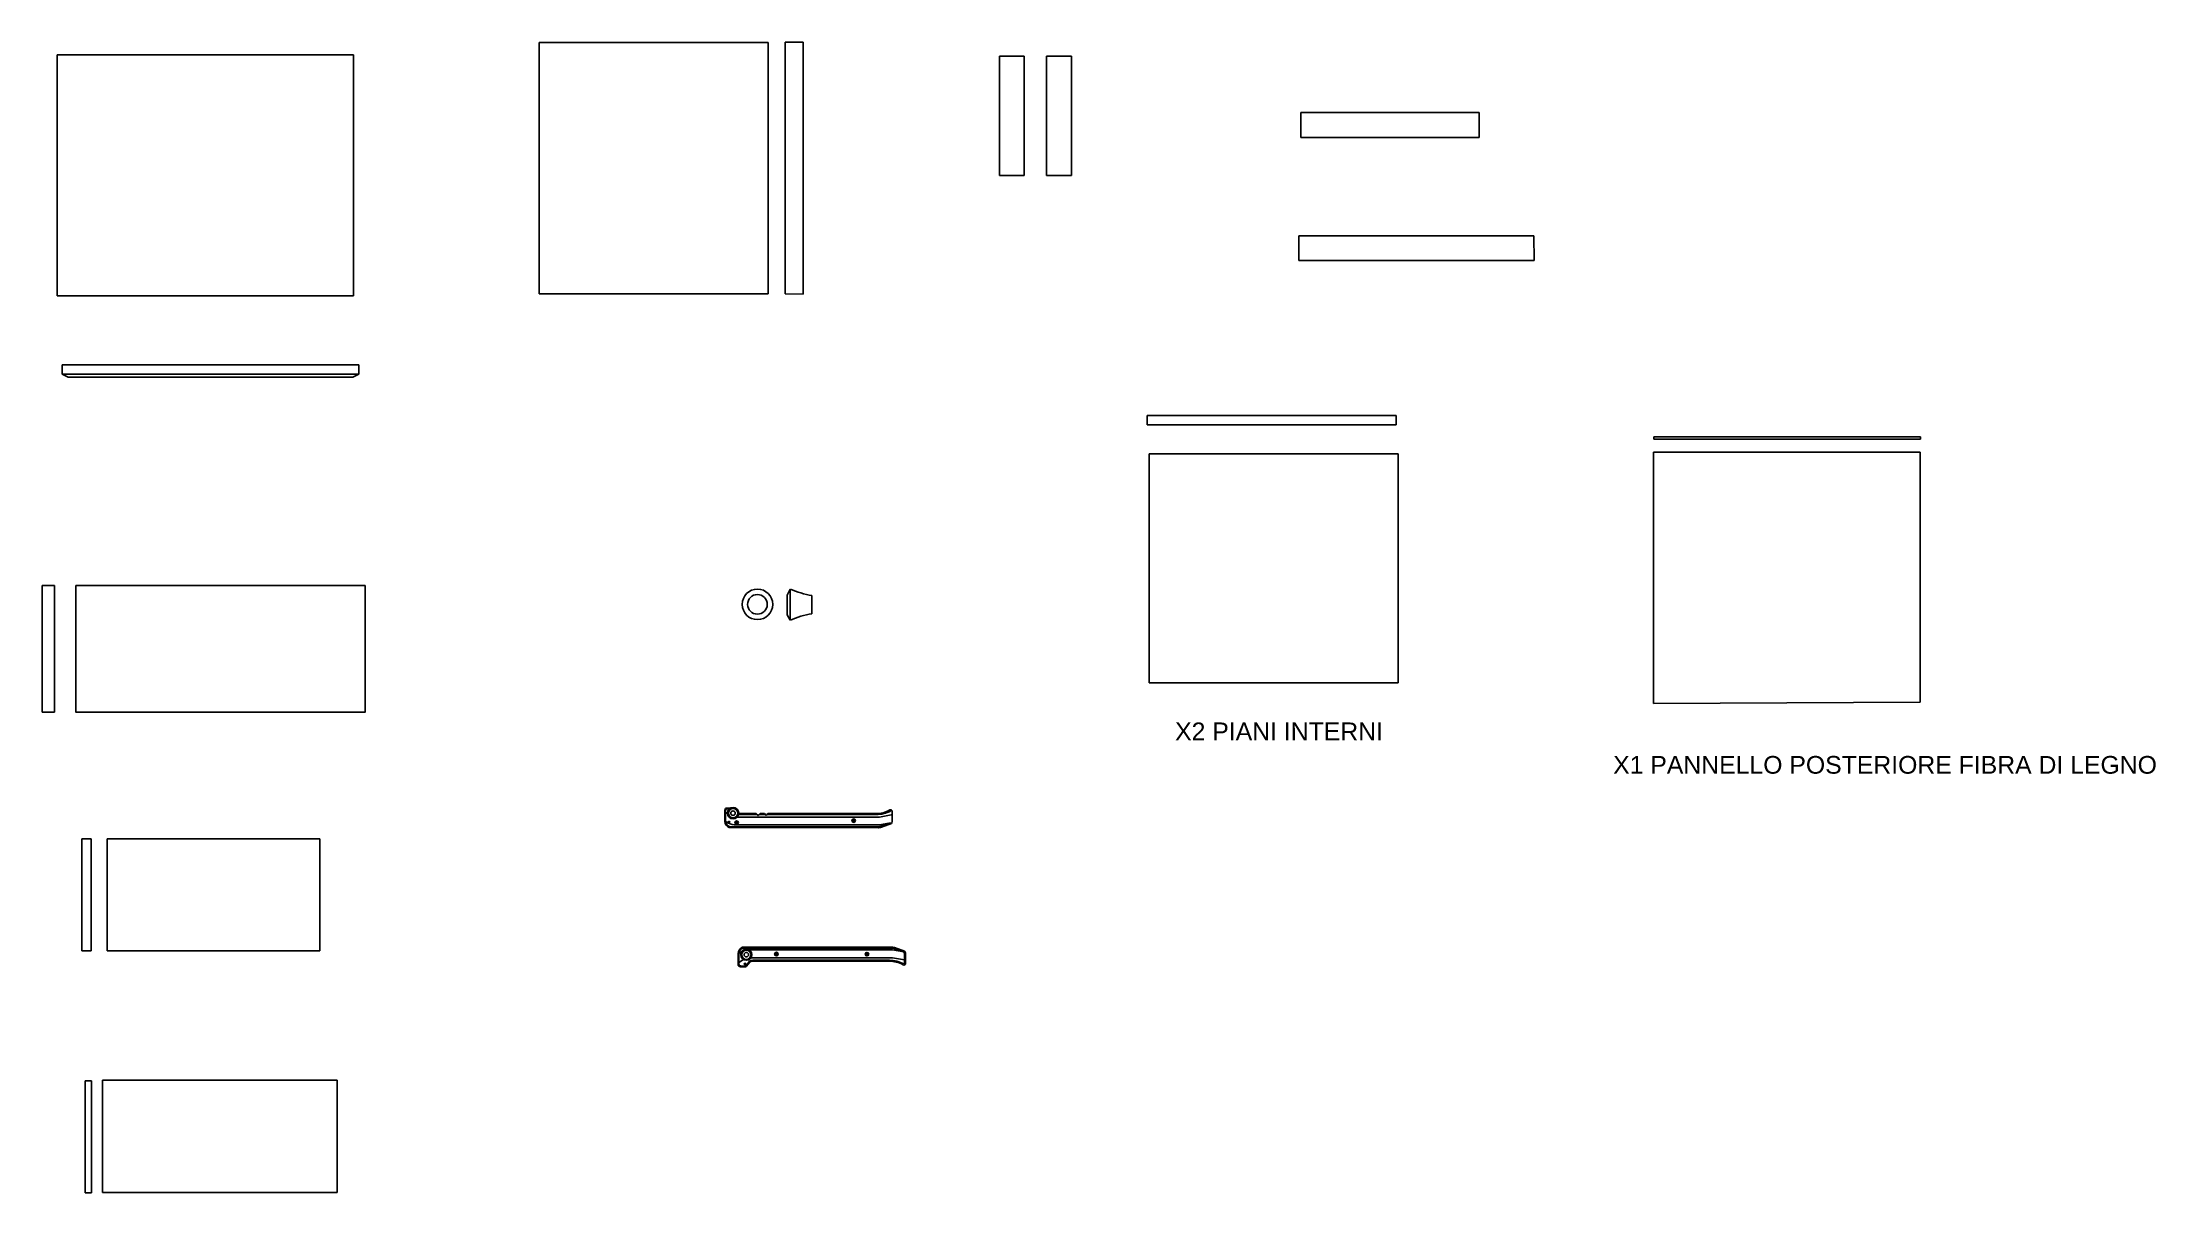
# Model space of a CAD drawing. Header units: centimetres. Extents: x -118 to 1001, y -481 to 203.
# Drawn here: x 159.6 to 501.8, y -480.9 to -294.6 of the extents above; entities that cross this region are included whole.
import ezdxf

# ---------------------------------------------------------------- set-up
doc = ezdxf.new("R2010")
doc.units = ezdxf.units.CM
doc.header["$MEASUREMENT"] = 0
for name, color, linetype in [('A-Furn', 8, 'Continuous'), ('anno', 5, 'Continuous'), ('linee di prosp', 6, 'Continuous'), ('viti e cerniere', 3, 'Continuous')]:
    doc.layers.add(name, color=color, linetype=linetype)
doc.styles.get("Standard").update_dxf_attribs({"font": 'Arial.ttf'})

msp = doc.modelspace()

# ---------------------------------------------------------------- texts
at = {"layer": 'anno'}
for s, p in [('X2 PIANI INTERNI ', (343.02, -407.65)), ('X1 PANNELLO POSTERIORE FIBRA DI LEGNO', (413.95, -413.07))]:
    msp.add_text(s, height=2.8717, dxfattribs=at).set_placement(p)

# ---------------------------------------------------------------- blocks, each defined once
blk = doc.blocks.new('binariocomodino')
at = {"layer": 'linee di prosp'}
for p, q in [((-0.22, 1.98), (-0.22, 0.17)), ((0.36, 2.28), (-0.09, 1.98)), ((-0.09, 1.98), (-0.09, 0.17)), ((0.68, 0.97), (-0.09, 0.52)), ((11.96, 2.84), (0.58, 2.84)), ((1, -0.06), (1.52, 0.58)), ((11.96, 2.54), (1.61, 2.54)), ((11.96, 1.27), (1.88, 1.27)), ((2.16, 0.86), (11.96, 0.86)), ((11.96, 2.98), (24.47, 2.98)), ((11.96, 2.84), (24.59, 2.84)), ((24.8, 2.54), (11.96, 2.54)), ((24.8, 1.27), (11.96, 1.27)), ((11.96, 0.86), (24.31, 0.86)), ((11.96, 0.72), (24.23, 0.72)), ((24.59, 2.84), (24.91, 2.81)), ((26.62, 2.22), (24.8, 2.54)), ((26.71, 0.94), (24.8, 1.27)), ((24.91, 2.81), (26.62, 2.22)), ((26.71, 1.99), (26.62, 2.22)), ((26.65, 0.28), (26.71, 0.33)), ((26.71, 0.33), (26.71, 1.99)), ((0.15, -0.19), (1, -0.19)), ((0.18, -0.06), (1, -0.06))]:
    blk.add_line(p, q, dxfattribs=at)
blk.add_lwpolyline([(11.96, 2.98), (0.48, 2.98)], dxfattribs=at)
for points in [[(1.16, -0.09), (1.68, 0.55, -0.245262), (2.07, 0.72), (2.07, 0.72), (11.96, 0.72)], [(24.23, 0.72, -0.127421), (26.51, 0.13, 0.641777), (26.88, 0.4), (26.88, 0.4), (26.88, 2, 0.188431), (26.74, 2.35), (26.74, 2.35), (25.13, 2.91, 0.116572), (24.47, 2.98), (24.47, 2.98)]]:
    blk.add_lwpolyline(points, format="xyb", dxfattribs=at)
for centre, radius in [((1.12, 1.77), 0.91), ((1.12, 1.77), 0.76), ((1.12, 1.77), 0.366), ((0.9, 0.26), 0.14), ((6.01, 1.89), 0.194), ((20.66, 1.86), 0.194)]:
    blk.add_circle(centre, radius, dxfattribs=at)
for centre, radius, start, end in [((0.93, 1.93), 1.14, 112.8559, 177.4408), ((0.15, 0.18), 0.364, 181.4932, 270.0808), ((0.9, 1.9), 0.992, 108.7759, 175.2919), ((0.17, 0.2), 0.256, 186.2821, 273.1893), ((2.11, 0.1), 0.764, 86.8612, 141.065), ((24.31, -4.14), 5, 62.1698, 90), ((0.88, 0.19), 0.392, 287.1811, 315.4213)]:
    blk.add_arc(centre, radius, start, end, dxfattribs=at)

# ---------------------------------------------------------------- linework, layer by layer
at = {"layer": 'A-Furn'}
for p, q in [((161.97, -335.67), (161.97, -296.67)), ((161.97, -296.67), (209.97, -296.67)), ((209.97, -335.67), (209.97, -296.67)), ((277.14, -294.66), (240.06, -294.66)), ((240.06, -294.66), (240.06, -335.34)), ((277.14, -294.66), (277.14, -335.34)), ((279.87, -294.62), (282.77, -294.62)), ((314.57, -296.9), (314.57, -316.22)), ((314.57, -296.9), (318.57, -296.9)), ((318.57, -316.22), (318.57, -296.9)), ((322.22, -296.9), (322.22, -316.22)), ((322.22, -296.9), (326.22, -296.9)), ((326.22, -316.22), (326.22, -296.9)), ((363.36, -310.02), (363.36, -306.02)), ((363.36, -306.02), (392.28, -306.02)), ((392.28, -306.02), (392.24, -310.02)), ((363.36, -310.02), (392.24, -310.02)), ((314.57, -316.22), (318.57, -316.22)), ((322.22, -316.22), (326.22, -316.22)), ((363.05, -329.96), (363.05, -325.96)), ((363.05, -325.96), (401.1, -325.96)), ((401.1, -325.96), (401.14, -329.96)), ((363.05, -329.96), (401.14, -329.96)), ((240.06, -335.34), (277.14, -335.34)), ((279.87, -335.34), (282.77, -335.42)), ((161.97, -335.67), (209.97, -335.67)), ((162.82, -346.88), (210.82, -346.88)), ((162.82, -346.88), (162.82, -348.38)), ((162.82, -348.38), (163.78, -348.88)), ((209.86, -348.88), (163.78, -348.88)), ((210.82, -348.38), (209.86, -348.88)), ((210.82, -346.88), (210.82, -348.38)), ((338.5, -355.05), (378.79, -355.05)), ((338.5, -355.05), (338.5, -356.55)), ((378.79, -355.05), (378.79, -356.55)), ((338.5, -356.55), (378.79, -356.55)), ((420.56, -358.91), (420.56, -358.53)), ((420.56, -358.53), (463.74, -358.53)), ((420.56, -358.91), (463.74, -358.91)), ((463.74, -358.53), (463.74, -358.91)), ((338.83, -361.25), (338.83, -398.33)), ((338.83, -361.25), (379.13, -361.25)), ((379.13, -398.33), (379.13, -361.25)), ((420.49, -361), (420.49, -401.68)), ((420.49, -361), (463.66, -361)), ((463.66, -361), (463.66, -401.5)), ((159.58, -382.62), (159.58, -403.12)), ((161.58, -382.62), (159.58, -382.62)), ((161.58, -403.12), (161.58, -382.62)), ((280.18, -384.15), (280.71, -383.19)), ((280.71, -383.19), (280.71, -388.21)), ((280.18, -384.15), (280.18, -387.32)), ((284.2, -384.23), (284.2, -387.16)), ((280.18, -387.32), (280.71, -388.21)), ((338.83, -398.33), (379.13, -398.33)), ((159.58, -403.12), (161.58, -403.12)), ((463.66, -401.5), (420.49, -401.68)), ((165.99, -423.6), (167.49, -423.6)), ((165.99, -423.6), (165.99, -441.75)), ((167.49, -423.6), (167.49, -441.75)), ((170.11, -423.6), (204.54, -423.6)), ((170.11, -441.75), (170.11, -423.6)), ((204.54, -423.6), (204.54, -441.75)), ((165.99, -441.75), (167.49, -441.75)), ((204.54, -441.75), (170.11, -441.75)), ((166.55, -480.93), (166.55, -462.78)), ((166.55, -462.78), (167.55, -462.78)), ((167.55, -480.93), (167.55, -462.78)), ((169.33, -480.87), (169.33, -462.72)), ((169.33, -462.72), (207.32, -462.72)), ((207.32, -480.87), (207.32, -462.72)), ((166.55, -480.93), (167.55, -480.93)), ((169.33, -480.87), (207.32, -480.87))]:
    msp.add_line(p, q, dxfattribs=at)
for points in [[(279.87, -335.34), (279.87, -294.62)], [(282.77, -294.62), (282.77, -335.42)]]:
    msp.add_lwpolyline(points, dxfattribs=at)
msp.add_lwpolyline([(165.03, -382.62), (211.86, -382.62), (211.86, -403.12), (165.03, -403.12)], close=True, dxfattribs=at)
for radius in [2.47, 1.59]:
    msp.add_circle((275.39, -385.65), radius, dxfattribs=at)
for centre, start, end in [((286.96, -368.7), 246.6719, 259.9369), ((286.96, -402.69), 100.0631, 113.3281)]:
    msp.add_arc(centre, 15.77, start, end, dxfattribs=at)
at = {"layer": 'linee di prosp'}
for p, q in [((162.82, -348.38), (210.82, -348.38)), ((270.11, -420.8), (270.11, -418.98)), ((270.24, -420.8), (270.24, -418.98)), ((270.53, -419.51), (270.24, -419.33)), ((270.68, -421.09), (270.24, -420.8)), ((270.47, -418.63), (271.06, -418.63)), ((270.51, -418.75), (270.86, -418.75)), ((282.29, -420.09), (272.1, -420.09)), ((272.48, -419.68), (275.32, -419.68)), ((275.15, -419.54), (275.53, -419.85)), ((275.53, -419.85), (275.89, -419.54)), ((275.72, -419.68), (276.68, -419.68)), ((276.54, -419.54), (276.82, -419.83)), ((276.82, -419.83), (277.09, -419.54)), ((276.96, -419.68), (282.29, -419.68)), ((282.29, -419.54), (294.56, -419.54)), ((282.29, -419.68), (294.64, -419.68)), ((295.13, -420.09), (282.29, -420.09)), ((297.04, -419.75), (295.13, -420.09)), ((282.29, -421.65), (270.91, -421.65)), ((282.29, -421.35), (271.93, -421.35)), ((295.13, -421.35), (282.29, -421.35)), ((282.29, -421.65), (294.91, -421.65)), ((282.29, -421.8), (294.8, -421.8)), ((294.91, -421.65), (295.23, -421.63)), ((296.95, -421.03), (295.13, -421.35)), ((295.23, -421.63), (296.95, -421.03))]:
    msp.add_line(p, q, dxfattribs=at)
for points in [[(272.35, -419.54, 0.025387), (272.39, -419.54), (272.39, -419.54), (275.15, -419.54)], [(294.56, -419.54, 0.127421), (296.84, -418.94, -0.641777), (297.2, -419.21), (297.2, -419.21), (297.2, -420.82, -0.188431), (297.07, -421.16), (297.07, -421.16), (295.45, -421.73, -0.116572), (294.8, -421.8), (294.8, -421.8)]]:
    msp.add_lwpolyline(points, format="xyb", dxfattribs=at)
for points in [[(275.88, -419.54), (276.54, -419.54)], [(277.09, -419.54), (282.29, -419.54)], [(282.29, -421.8), (270.81, -421.8)]]:
    msp.add_lwpolyline(points, dxfattribs=at)
for centre, radius in [((271.44, -419.46), 0.91), ((270.79, -420.93), 0.14), ((271.44, -419.46), 0.76), ((271.44, -419.46), 0.366)]:
    msp.add_circle(centre, radius, dxfattribs=at)
for centre, radius, start, end in [((270.47, -418.99), 0.364, 89.9192, 178.5068), ((271.25, -420.74), 1.14, 182.5592, 247.1441), ((270.49, -419.01), 0.256, 86.8107, 173.7179), ((271.23, -420.71), 0.992, 184.7081, 251.2241), ((272.44, -418.91), 0.764, 261.3869, 273.1388), ((294.64, -414.68), 5, 270, 297.8302), ((272.08, -417.53), 3.83, 248.6061, 267.7873)]:
    msp.add_arc(centre, radius, start, end, dxfattribs=at)
at = {"layer": 'viti e cerniere'}
for p, q in [((271.97, -420.94), (271.82, -420.94)), ((271.82, -420.94), (271.82, -421.04)), ((272.07, -420.79), (271.97, -420.79)), ((271.97, -420.79), (271.97, -420.94)), ((271.97, -421.04), (272.07, -420.94)), ((271.97, -420.94), (272.07, -421.04)), ((272.07, -420.94), (272.07, -420.79)), ((272.22, -420.94), (272.07, -420.94)), ((272.22, -421.04), (272.22, -420.94)), ((290.93, -420.62), (290.78, -420.62)), ((290.78, -420.62), (290.78, -420.72)), ((290.78, -420.72), (290.93, -420.72)), ((291.03, -420.47), (290.93, -420.47)), ((290.93, -420.47), (290.93, -420.62)), ((290.93, -420.72), (291.03, -420.62)), ((290.93, -420.62), (291.03, -420.72)), ((290.93, -420.72), (290.93, -420.87)), ((290.93, -420.87), (291.03, -420.87)), ((291.03, -420.62), (291.03, -420.47)), ((291.18, -420.62), (291.03, -420.62)), ((291.03, -420.87), (291.03, -420.72)), ((291.03, -420.72), (291.18, -420.72)), ((291.18, -420.72), (291.18, -420.62)), ((271.82, -421.04), (271.97, -421.04)), ((271.97, -421.04), (271.97, -421.19)), ((271.97, -421.19), (272.07, -421.19)), ((272.07, -421.19), (272.07, -421.04)), ((272.07, -421.04), (272.22, -421.04)), ((278.27, -442.33), (278.27, -442.23)), ((278.27, -442.23), (278.41, -442.23)), ((278.41, -442.33), (278.27, -442.33)), ((278.41, -442.08), (278.51, -442.08)), ((278.41, -442.23), (278.41, -442.08)), ((278.41, -442.23), (278.51, -442.33)), ((278.41, -442.33), (278.51, -442.23)), ((278.41, -442.48), (278.41, -442.33)), ((278.51, -442.48), (278.41, -442.48)), ((278.51, -442.08), (278.51, -442.23)), ((278.51, -442.23), (278.67, -442.23)), ((278.51, -442.33), (278.51, -442.48)), ((278.67, -442.33), (278.51, -442.33)), ((278.67, -442.23), (278.67, -442.33)), ((292.92, -442.35), (292.92, -442.25)), ((292.92, -442.25), (293.07, -442.25)), ((293.07, -442.35), (292.92, -442.35)), ((293.07, -442.1), (293.17, -442.1)), ((293.07, -442.25), (293.07, -442.1)), ((293.07, -442.25), (293.17, -442.35)), ((293.07, -442.35), (293.17, -442.25)), ((293.07, -442.5), (293.07, -442.35)), ((293.17, -442.5), (293.07, -442.5)), ((293.17, -442.1), (293.17, -442.25)), ((293.17, -442.25), (293.32, -442.25)), ((293.17, -442.35), (293.17, -442.5)), ((293.32, -442.35), (293.17, -442.35)), ((293.32, -442.25), (293.32, -442.35))]:
    msp.add_line(p, q, dxfattribs=at)
for centre in [(272.02, -420.99), (290.98, -420.67), (278.46, -442.28), (293.12, -442.3)]:
    msp.add_circle(centre, 0.288, dxfattribs=at)

# ---------------------------------------------------------------- block references
at = {"layer": 'linee di prosp'}
msp.add_blockref('binariocomodino', (272.47, -444.15), dxfattribs=at)

msp.set_redraw_order([(e.dxf.handle, doc.entitydb.next_handle()) for e in msp.query("TEXT MTEXT ATTDEF DIMENSION ARC_DIMENSION")])  # texts and dimensions are drawn at this point

doc.saveas('drawing.dxf')
